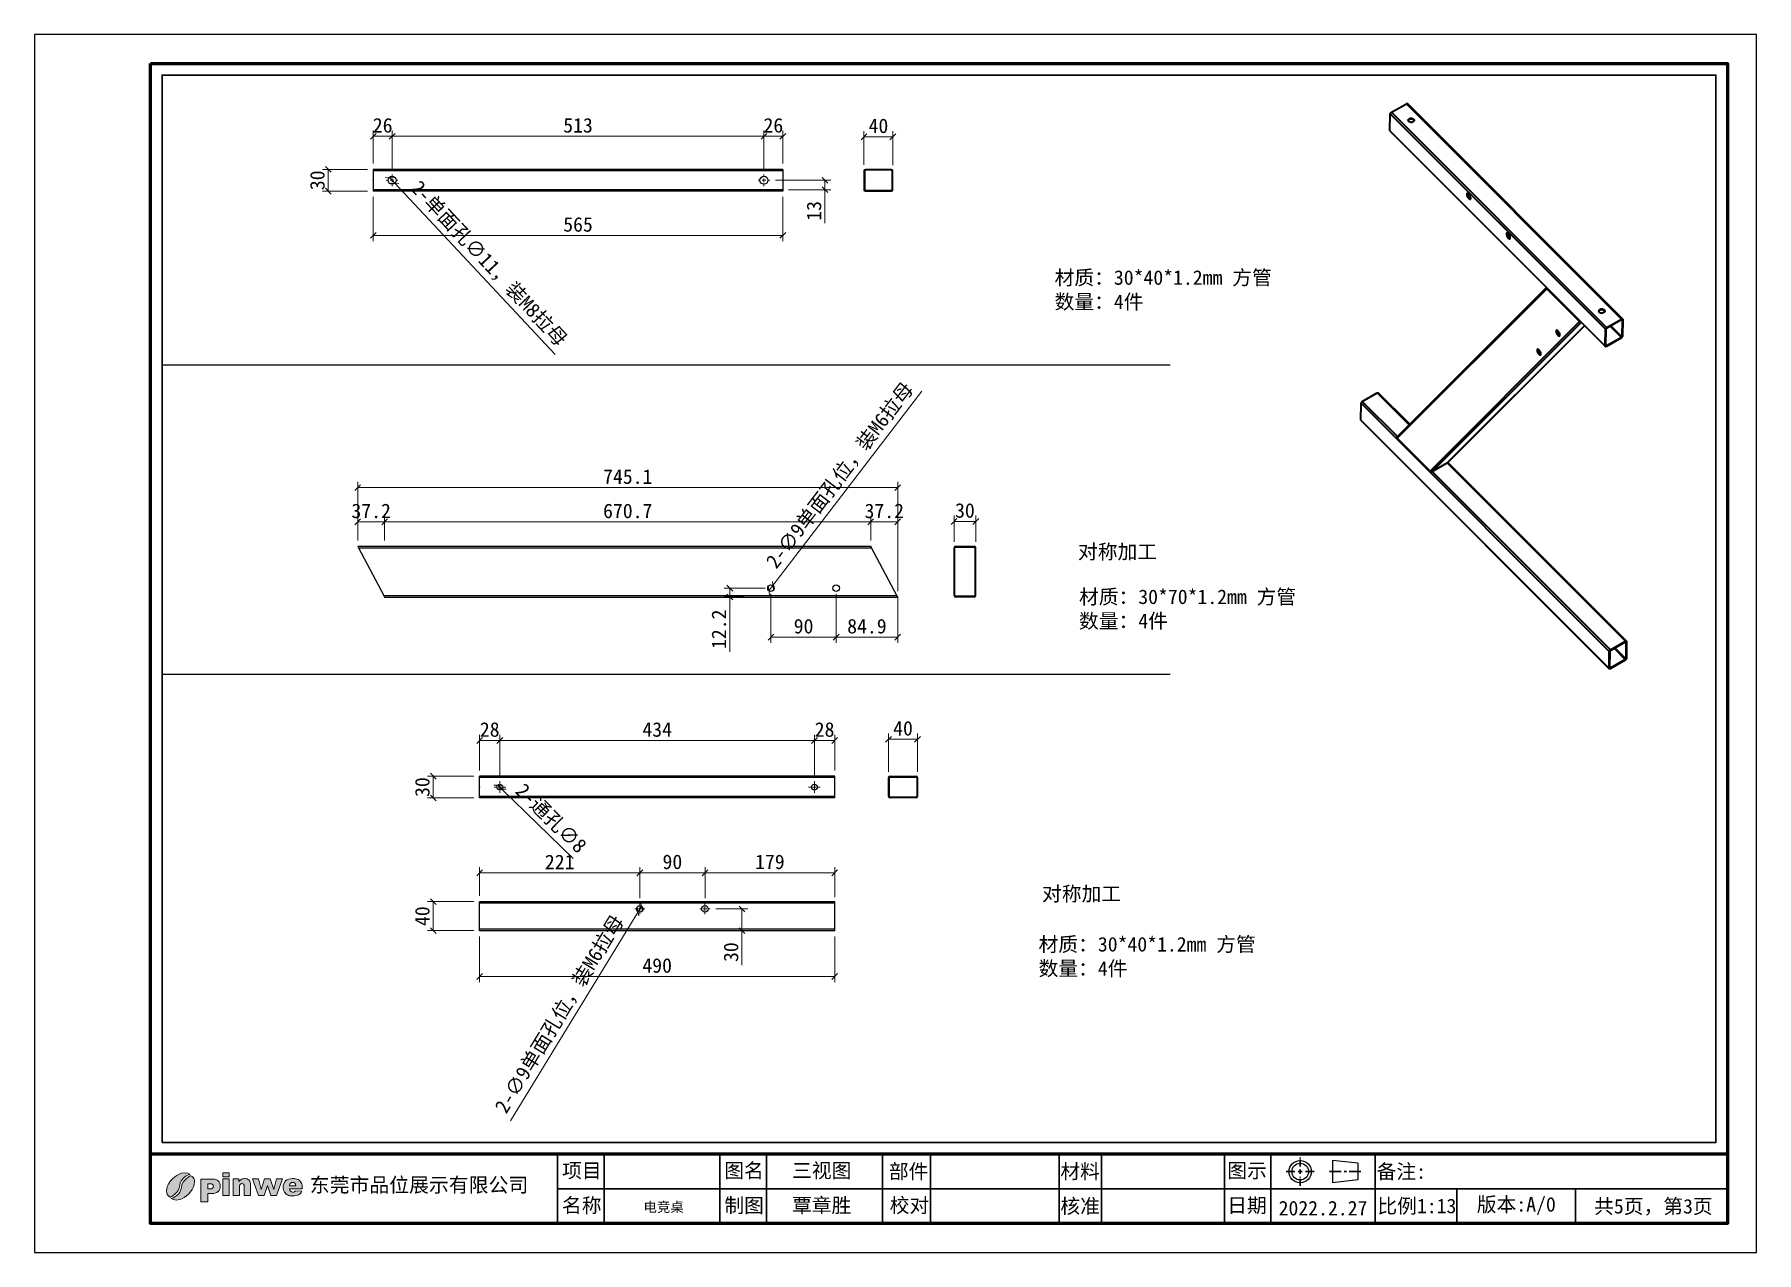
# Model space of a CAD drawing. Header units: inches. Extents: x 21728 to 86065, y -20660 to 1996.
# Drawn here: x 78937 to 81313, y -19610 to -17930 of the extents above; entities that cross this region are included whole.
import ezdxf

# ---------------------------------------------------------------- set-up
doc = ezdxf.new("R2010")
doc.units = ezdxf.units.IN
doc.header["$MEASUREMENT"] = 0
doc.linetypes.add('CENTER2', pattern=[28.575, 19.05, -3.175, 3.175, -3.175])
doc.layers.add('_U+56FE_U+5C42 1', color=7, linetype='Continuous')
doc.layers.add('图框', color=5, linetype='Continuous', lineweight=60)
doc.layers.add('轮廓线', color=7, linetype='Continuous', lineweight=30)
doc.styles.add('ee', font='simfang.ttf')
doc.styles.get("Standard").update_dxf_attribs({"font": 'arial.ttf'})
doc.styles.add('宋体', font='')
doc.styles.add('样式 1', font='')
doc.styles.get('宋体').set_extended_font_data('SimSun')
doc.styles.get('样式 1').set_extended_font_data('SimSun')
doc.dimstyles.new('1-8', dxfattribs={"dimscale": 8, "dimtxt": 2.5, "dimasz": 1, "dimexe": 1, "dimexo": 1, "dimtad": 1, "dimdec": 1, "dimdsep": 46, "dimtxsty": '宋体', "dimblk": 'OBLIQUE', "dimcen": 2.5, "dimclrd": 3, "dimclre": 3, "dimclrt": 256, "dimadec": 0, "dimazin": 0, "dimtfac": 1, "dimtdec": 1, "dimtmove": 1, "dimatfit": 3, "dimfxl": 0, "dimlwd": 9, "dimlwe": 9, "dimarcsym": 0})

msp = doc.modelspace()

# ---------------------------------------------------------------- texts
at = {"color": 7, "lineweight": 15, "char_height": 20, "width": 418.1733, "attachment_point": 4, "style": 'ee'}
for s, insert in [('\\P材质：30*40*1.2mm 方管\\P数量：4件', (80344.71, -18266.75)), ('\\P对称加工', (80377.05, -18628.14)), ('\\P材质：30*70*1.2mm 方管\\P数量：4件', (80378.38, -18707.03)), ('\\P对称加工', (80327.39, -19099.93)), ('\\P材质：30*40*1.2mm 方管\\P数量：4件', (80322.61, -19186.29))]:
    msp.add_mtext(s, dxfattribs=dict(at, insert=insert))
at = {"insert": (79317.13, -19507.02, 2.58), "char_height": 20.0908, "width": 1329.106, "attachment_point": 1}
msp.add_mtext('{\\fSimSun|b0|i0|c134|p2;东莞市品位展示有限公司}', dxfattribs=at)
at = {"layer": '轮廓线', "attachment_point": 5, "style": '样式 1'}
for s, insert, char_height, width in [('{\\fSimSun|b1|i0|c134|p2;项目}', (79692.47, -19498.34), 20, 149.7729), ('{\\fSimSun|b1|i0|c134|p2;图名}', (79916.22, -19498.34), 20, 149.7729), ('{\\fSimSun|b1|i0|c134|p2;三视图}', (80023.41, -19498.34), 20, 149.7729), ('{\\fSimSun|b1|i0|c134|p2;部件}', (80143.37, -19499.54), 20, 149.7729), ('{\\fSimSun|b1|i0|c134|p2;材料}', (80379.96, -19499.47), 20, 149.7729), ('{\\fSimSun|b1|i0|c134|p2;图示}', (80610.29, -19498.34), 20, 149.7729), ('{\\fSimSun|b1|i0|c134|p2;备注:}', (80823.12, -19499.61), 20, 149.7729), ('{\\fSimSun|b1|i0|c134|p2;名称}', (79692.42, -19546.34), 20, 149.7729), ('{\\fSimSun|b1|i0|c134|p2;电竞桌}', (79805.32, -19548.31), 13.6, 176.9097), ('{\\fSimSun|b1|i0|c134|p2;制图}', (79916.42, -19546.34), 20, 149.7729), ('{\\fSimSun|b1|i0|c134|p2;覃章胜}', (80023.41, -19546.34), 20, 149.7729), ('{\\fSimSun|b1|i0|c134|p2;校对}', (80144.52, -19546.34), 20, 149.7729), ('{\\fSimSun|b1|i0|c134|p2;核准}', (80379.96, -19547.47), 20, 149.7729), ('{\\fSimSun|b1|i0|c134|p2;日期}', (80610.29, -19546.34), 20, 149.7729), ('{\\fSimSun|b1|i0|c134|p2;2022.2.27}', (80715.07, -19549.24), 20, 144), ('{\\fSimSun|b1|i0|c134|p2;比例1:13}', (80844.57, -19547.24), 20, 135.4819), ('{\\fSimSun|b1|i0|c134|p2;版本:A/0}', (80981.74, -19546.34), 20, 163.7382), ('{\\fSimSun|b1|i0|c134|p2;共5页，第3页}', (81170.89, -19548), 20, 230.0387)]:
    msp.add_mtext(s, dxfattribs=dict(at, insert=insert, char_height=char_height, width=width))

# ---------------------------------------------------------------- blocks, each defined once
blk = doc.blocks.new('SW_CENTERMARKSYMBOL_0')
at = {"color": 0, "linetype": 'Continuous', "lineweight": 18}
for p, q in [((-5, 0), (-8, 0)), ((0, 0), (-2.5, 0)), ((0, 5), (0, 8)), ((0, 0), (0, 2.5)), ((0, 0), (0, -2.5)), ((0, 0), (2.5, 0)), ((5, 0), (8, 0)), ((0, -5), (0, -8))]:
    blk.add_line(p, q, dxfattribs=at)
blk = doc.blocks.new('SW_CENTERMARKSYMBOL_1')
at = {"color": 0, "linetype": 'Continuous', "lineweight": 18}
for p, q in [((-5, 0), (-8, 0)), ((0, 0), (-2.5, 0)), ((0, 5), (0, 8)), ((0, 0), (0, 2.5)), ((0, 0), (0, -2.5)), ((0, 0), (2.5, 0)), ((5, 0), (8, 0)), ((0, -5), (0, -8))]:
    blk.add_line(p, q, dxfattribs=at)
blk = doc.blocks.new('SW_CENTERMARKSYMBOL_2')
at = {"color": 0, "linetype": 'Continuous', "lineweight": 18}
for p, q in [((-5, 0), (-7, 0)), ((0, 0), (-2.5, 0)), ((0, 5), (0, 7)), ((0, 0), (0, 2.5)), ((0, 0), (0, -2.5)), ((0, 0), (2.5, 0)), ((5, 0), (7, 0)), ((0, -5), (0, -7))]:
    blk.add_line(p, q, dxfattribs=at)
blk = doc.blocks.new('SW_CENTERMARKSYMBOL_3')
at = {"color": 0, "linetype": 'Continuous', "lineweight": 18}
for p, q in [((-5, 0), (-7, 0)), ((0, 0), (-2.5, 0)), ((0, 5), (0, 7)), ((0, 0), (0, 2.5)), ((0, 0), (0, -2.5)), ((0, 0), (2.5, 0)), ((5, 0), (7, 0)), ((0, -5), (0, -7))]:
    blk.add_line(p, q, dxfattribs=at)
blk = doc.blocks.new('_Oblique')
at = {"color": 0, "linetype": 'ByBlock', "lineweight": -2}
blk.add_line((-0.5, -0.5), (0.5, 0.5), dxfattribs=at)
blk = doc.blocks.new('*D360')
at = {"color": 3, "lineweight": 9, "transparency": 16777216}
for p, q in [((79404.7, -18154.5), (79404.7, -18215.5)), ((79969.7, -18154.5), (79969.7, -18215.5)), ((79404.7, -18207.5), (79969.7, -18207.5))]:
    blk.add_line(p, q, dxfattribs=at)
at = {"layer": 'Defpoints', "color": 0, "transparency": 16777216}
for p in [(79404.7, -18146.5), (79969.7, -18146.5), (79969.7, -18207.5)]:
    blk.add_point(p, dxfattribs=at)
at = {"color": 3, "lineweight": 9, "transparency": 16777216, "xscale": 8, "yscale": 8, "zscale": 8, "rotation": 180}
blk.add_blockref('_Oblique', (79404.7, -18207.5), dxfattribs=at)
at = {"color": 3, "lineweight": 9, "transparency": 16777216, "xscale": 8, "yscale": 8, "zscale": 8}
blk.add_blockref('_Oblique', (79969.7, -18207.5), dxfattribs=at)
at = {"transparency": 16777216, "insert": (79687.2, -18192.5), "char_height": 20, "attachment_point": 5, "style": '宋体'}
blk.add_mtext('565', dxfattribs=at)
blk = doc.blocks.new('*D361')
at = {"color": 3, "lineweight": 9, "transparency": 16777216}
for p, q in [((79396.7, -18116.5), (79334.7, -18116.5)), ((79342.7, -18146.5), (79342.7, -18116.5)), ((79396.7, -18146.5), (79334.7, -18146.5))]:
    blk.add_line(p, q, dxfattribs=at)
at = {"layer": 'Defpoints', "color": 0, "transparency": 16777216}
for p in [(79342.7, -18116.5), (79404.7, -18116.5), (79404.7, -18146.5)]:
    blk.add_point(p, dxfattribs=at)
at = {"color": 3, "lineweight": 9, "transparency": 16777216, "xscale": 8, "yscale": 8, "zscale": 8}
for p, rotation in [((79342.7, -18116.5), 90), ((79342.7, -18146.5), 270)]:
    blk.add_blockref('_Oblique', p, dxfattribs=dict(at, rotation=rotation))
at = {"transparency": 16777216, "insert": (79327.7, -18131.5), "char_height": 20, "attachment_point": 5, "rotation": 90, "style": '宋体'}
blk.add_mtext('30', dxfattribs=at)
blk = doc.blocks.new('*D362')
at = {"color": 3, "lineweight": 9, "transparency": 16777216}
for p, q in [((79404.7, -18108.5), (79404.7, -18062.8)), ((79404.7, -18070.8), (79430.7, -18070.8)), ((79430.7, -18115.5), (79430.7, -18062.8))]:
    blk.add_line(p, q, dxfattribs=at)
at = {"layer": 'Defpoints', "color": 0, "transparency": 16777216}
for p in [(79430.7, -18070.8), (79404.7, -18116.5), (79430.7, -18123.5)]:
    blk.add_point(p, dxfattribs=at)
at = {"color": 3, "lineweight": 9, "transparency": 16777216, "xscale": 8, "yscale": 8, "zscale": 8, "rotation": 180}
blk.add_blockref('_Oblique', (79404.7, -18070.8), dxfattribs=at)
at = {"color": 3, "lineweight": 9, "transparency": 16777216, "xscale": 8, "yscale": 8, "zscale": 8}
blk.add_blockref('_Oblique', (79430.7, -18070.8), dxfattribs=at)
at = {"transparency": 16777216, "insert": (79417.7, -18055.8), "char_height": 20, "attachment_point": 5, "style": '宋体'}
blk.add_mtext('26', dxfattribs=at)
blk = doc.blocks.new('*D357')
at = {"color": 3, "lineweight": 9, "transparency": 16777216}
for p, q in [((79430.7, -18115.5), (79430.7, -18062.8)), ((79430.7, -18070.8), (79943.7, -18070.8)), ((79943.7, -18115.5), (79943.7, -18062.8))]:
    blk.add_line(p, q, dxfattribs=at)
at = {"layer": 'Defpoints', "color": 0, "transparency": 16777216}
for p in [(79943.7, -18070.8), (79430.7, -18123.5), (79943.7, -18123.5)]:
    blk.add_point(p, dxfattribs=at)
at = {"color": 3, "lineweight": 9, "transparency": 16777216, "xscale": 8, "yscale": 8, "zscale": 8, "rotation": 180}
blk.add_blockref('_Oblique', (79430.7, -18070.8), dxfattribs=at)
at = {"color": 3, "lineweight": 9, "transparency": 16777216, "xscale": 8, "yscale": 8, "zscale": 8}
blk.add_blockref('_Oblique', (79943.7, -18070.8), dxfattribs=at)
at = {"transparency": 16777216, "insert": (79687.2, -18055.8), "char_height": 20, "attachment_point": 5, "style": '宋体'}
blk.add_mtext('513', dxfattribs=at)
blk = doc.blocks.new('*D358')
at = {"color": 3, "lineweight": 9, "transparency": 16777216}
for p, q in [((79943.7, -18115.5), (79943.7, -18062.8)), ((79943.7, -18070.8), (79969.7, -18070.8)), ((79969.7, -18108.5), (79969.7, -18062.8))]:
    blk.add_line(p, q, dxfattribs=at)
at = {"layer": 'Defpoints', "color": 0, "transparency": 16777216}
for p in [(79969.7, -18070.8), (79943.7, -18123.5), (79969.7, -18116.5)]:
    blk.add_point(p, dxfattribs=at)
at = {"color": 3, "lineweight": 9, "transparency": 16777216, "xscale": 8, "yscale": 8, "zscale": 8, "rotation": 180}
blk.add_blockref('_Oblique', (79943.7, -18070.8), dxfattribs=at)
at = {"color": 3, "lineweight": 9, "transparency": 16777216, "xscale": 8, "yscale": 8, "zscale": 8}
blk.add_blockref('_Oblique', (79969.7, -18070.8), dxfattribs=at)
at = {"transparency": 16777216, "insert": (79956.7, -18055.8), "char_height": 20, "attachment_point": 5, "style": '宋体'}
blk.add_mtext('26', dxfattribs=at)
blk = doc.blocks.new('*D359')
at = {"color": 3, "lineweight": 9, "transparency": 16777216}
for p, q in [((79959.7, -18131.5), (80035.9, -18131.5)), ((79977.7, -18144.5), (80035.9, -18144.5)), ((80027.9, -18144.5), (80027.9, -18131.5)), ((80027.9, -18190.4), (80027.9, -18144.5))]:
    blk.add_line(p, q, dxfattribs=at)
at = {"layer": 'Defpoints', "color": 0, "transparency": 16777216}
for p in [(79951.7, -18131.5), (79969.7, -18144.5), (80027.9, -18131.5)]:
    blk.add_point(p, dxfattribs=at)
at = {"color": 3, "lineweight": 9, "transparency": 16777216, "xscale": 8, "yscale": 8, "zscale": 8}
for p, rotation in [((80027.9, -18131.5), 90), ((80027.9, -18144.5), 270)]:
    blk.add_blockref('_Oblique', p, dxfattribs=dict(at, rotation=rotation))
at = {"transparency": 16777216, "insert": (80012.9, -18173.7), "char_height": 20, "attachment_point": 5, "rotation": 90, "style": '宋体'}
blk.add_mtext('13', dxfattribs=at)
blk = doc.blocks.new('*D355')
at = {"color": 3, "lineweight": 9, "transparency": 16777216}
for p, q in [((80081.7, -18110.1), (80081.7, -18063.5)), ((80081.7, -18071.5), (80121.6, -18071.5)), ((80121.6, -18110.5), (80121.6, -18063.5))]:
    blk.add_line(p, q, dxfattribs=at)
at = {"layer": 'Defpoints', "color": 0, "transparency": 16777216}
for p in [(80121.6, -18071.5), (80081.7, -18118.1), (80121.6, -18118.5)]:
    blk.add_point(p, dxfattribs=at)
at = {"color": 3, "lineweight": 9, "transparency": 16777216, "xscale": 8, "yscale": 8, "zscale": 8, "rotation": 180}
blk.add_blockref('_Oblique', (80081.7, -18071.5), dxfattribs=at)
at = {"color": 3, "lineweight": 9, "transparency": 16777216, "xscale": 8, "yscale": 8, "zscale": 8}
blk.add_blockref('_Oblique', (80121.6, -18071.5), dxfattribs=at)
at = {"transparency": 16777216, "insert": (80101.7, -18056.5), "char_height": 20, "attachment_point": 5, "style": '宋体'}
blk.add_mtext('40', dxfattribs=at)
blk = doc.blocks.new('*D356')
at = {"color": 3, "lineweight": 9, "transparency": 16777216}
for p in [(79426.9, -18127.5), (79655.5, -18371.7)]:
    blk.add_line(p, (79434.4, -18135.5), dxfattribs=at)
at = {"layer": 'Defpoints', "color": 0, "transparency": 16777216}
for p in [(79426.9, -18127.5), (79434.4, -18135.5)]:
    blk.add_point(p, dxfattribs=at)
at = {"color": 3, "lineweight": 9, "transparency": 16777216, "xscale": 8, "yscale": 8, "zscale": 8}
for p, rotation in [((79426.9, -18127.5), 313.1067144328346), ((79434.4, -18135.5), 133.1067144328346)]:
    blk.add_blockref('_Oblique', p, dxfattribs=dict(at, rotation=rotation))
at = {"transparency": 16777216, "insert": (79563.7, -18247), "char_height": 20, "attachment_point": 5, "rotation": 313.1067, "style": '宋体'}
blk.add_mtext('2-单面孔∅11，装M8拉母', dxfattribs=at)
blk = doc.blocks.new('*D351')
at = {"color": 3, "lineweight": 9, "transparency": 16777216}
for p, q in [((79551.4, -19174.4), (79551.4, -19237.6)), ((80041.4, -19174.4), (80041.4, -19237.6)), ((79551.4, -19229.6), (80041.4, -19229.6))]:
    blk.add_line(p, q, dxfattribs=at)
at = {"layer": 'Defpoints', "color": 0, "transparency": 16777216}
for p in [(79551.4, -19166.4), (80041.4, -19166.4), (80041.4, -19229.6)]:
    blk.add_point(p, dxfattribs=at)
at = {"color": 3, "lineweight": 9, "transparency": 16777216, "xscale": 8, "yscale": 8, "zscale": 8, "rotation": 180}
blk.add_blockref('_Oblique', (79551.4, -19229.6), dxfattribs=at)
at = {"color": 3, "lineweight": 9, "transparency": 16777216, "xscale": 8, "yscale": 8, "zscale": 8}
blk.add_blockref('_Oblique', (80041.4, -19229.6), dxfattribs=at)
at = {"transparency": 16777216, "insert": (79796.4, -19214.6), "char_height": 20, "attachment_point": 5, "style": '宋体'}
blk.add_mtext('490', dxfattribs=at)
blk = doc.blocks.new('*D352')
at = {"color": 3, "lineweight": 9, "transparency": 16777216}
for p, q in [((79543.4, -19126.4), (79479.5, -19126.4)), ((79487.5, -19166.4), (79487.5, -19126.4)), ((79543.4, -19166.4), (79479.5, -19166.4))]:
    blk.add_line(p, q, dxfattribs=at)
at = {"layer": 'Defpoints', "color": 0, "transparency": 16777216}
for p in [(79487.5, -19126.4), (79551.4, -19126.4), (79551.4, -19166.4)]:
    blk.add_point(p, dxfattribs=at)
at = {"color": 3, "lineweight": 9, "transparency": 16777216, "xscale": 8, "yscale": 8, "zscale": 8}
for p, rotation in [((79487.5, -19126.4), 90), ((79487.5, -19166.4), 270)]:
    blk.add_blockref('_Oblique', p, dxfattribs=dict(at, rotation=rotation))
at = {"transparency": 16777216, "insert": (79472.5, -19146.4), "char_height": 20, "attachment_point": 5, "rotation": 90, "style": '宋体'}
blk.add_mtext('40', dxfattribs=at)
blk = doc.blocks.new('*D353')
at = {"color": 3, "lineweight": 9, "transparency": 16777216}
for p, q in [((79543.4, -18953.4), (79479.5, -18953.4)), ((79487.5, -18983.4), (79487.5, -18953.4)), ((79543.4, -18983.4), (79479.5, -18983.4))]:
    blk.add_line(p, q, dxfattribs=at)
at = {"layer": 'Defpoints', "color": 0, "transparency": 16777216}
for p in [(79487.5, -18953.4), (79551.4, -18953.4), (79551.4, -18983.4)]:
    blk.add_point(p, dxfattribs=at)
at = {"color": 3, "lineweight": 9, "transparency": 16777216, "xscale": 8, "yscale": 8, "zscale": 8}
for p, rotation in [((79487.5, -18953.4), 90), ((79487.5, -18983.4), 270)]:
    blk.add_blockref('_Oblique', p, dxfattribs=dict(at, rotation=rotation))
at = {"transparency": 16777216, "insert": (79472.5, -18968.4), "char_height": 20, "attachment_point": 5, "rotation": 90, "style": '宋体'}
blk.add_mtext('30', dxfattribs=at)
blk = doc.blocks.new('*D326')
at = {"color": 3, "lineweight": 9, "transparency": 16777216}
for p, q in [((79551.4, -18945.4), (79551.4, -18896.1)), ((79551.4, -18904.1), (79579.4, -18904.1)), ((79579.4, -18952.4), (79579.4, -18896.1))]:
    blk.add_line(p, q, dxfattribs=at)
at = {"layer": 'Defpoints', "color": 0, "transparency": 16777216}
for p in [(79579.4, -18904.1), (79551.4, -18953.4), (79579.4, -18960.4)]:
    blk.add_point(p, dxfattribs=at)
at = {"color": 3, "lineweight": 9, "transparency": 16777216, "xscale": 8, "yscale": 8, "zscale": 8, "rotation": 180}
blk.add_blockref('_Oblique', (79551.4, -18904.1), dxfattribs=at)
at = {"color": 3, "lineweight": 9, "transparency": 16777216, "xscale": 8, "yscale": 8, "zscale": 8}
blk.add_blockref('_Oblique', (79579.4, -18904.1), dxfattribs=at)
at = {"transparency": 16777216, "insert": (79565.4, -18889.1), "char_height": 20, "attachment_point": 5, "style": '宋体'}
blk.add_mtext('28', dxfattribs=at)
blk = doc.blocks.new('*D327')
at = {"color": 3, "lineweight": 9, "transparency": 16777216}
for p, q in [((79579.4, -18952.4), (79579.4, -18896.1)), ((79579.4, -18904.1), (80013.4, -18904.1)), ((80013.4, -18952.4), (80013.4, -18896.1))]:
    blk.add_line(p, q, dxfattribs=at)
at = {"layer": 'Defpoints', "color": 0, "transparency": 16777216}
for p in [(80013.4, -18904.1), (79579.4, -18960.4), (80013.4, -18960.4)]:
    blk.add_point(p, dxfattribs=at)
at = {"color": 3, "lineweight": 9, "transparency": 16777216, "xscale": 8, "yscale": 8, "zscale": 8, "rotation": 180}
blk.add_blockref('_Oblique', (79579.4, -18904.1), dxfattribs=at)
at = {"color": 3, "lineweight": 9, "transparency": 16777216, "xscale": 8, "yscale": 8, "zscale": 8}
blk.add_blockref('_Oblique', (80013.4, -18904.1), dxfattribs=at)
at = {"transparency": 16777216, "insert": (79796.4, -18889.1), "char_height": 20, "attachment_point": 5, "style": '宋体'}
blk.add_mtext('434', dxfattribs=at)
blk = doc.blocks.new('*D328')
at = {"color": 3, "lineweight": 9, "transparency": 16777216}
for p, q in [((80013.4, -18952.4), (80013.4, -18896.1)), ((80013.4, -18904.1), (80041.4, -18904.1)), ((80041.4, -18945.4), (80041.4, -18896.1))]:
    blk.add_line(p, q, dxfattribs=at)
at = {"layer": 'Defpoints', "color": 0, "transparency": 16777216}
for p in [(80041.4, -18904.1), (80013.4, -18960.4), (80041.4, -18953.4)]:
    blk.add_point(p, dxfattribs=at)
at = {"color": 3, "lineweight": 9, "transparency": 16777216, "xscale": 8, "yscale": 8, "zscale": 8, "rotation": 180}
blk.add_blockref('_Oblique', (80013.4, -18904.1), dxfattribs=at)
at = {"color": 3, "lineweight": 9, "transparency": 16777216, "xscale": 8, "yscale": 8, "zscale": 8}
blk.add_blockref('_Oblique', (80041.4, -18904.1), dxfattribs=at)
at = {"transparency": 16777216, "insert": (80027.4, -18889.1), "char_height": 20, "attachment_point": 5, "style": '宋体'}
blk.add_mtext('28', dxfattribs=at)
blk = doc.blocks.new('*D329')
at = {"color": 3, "lineweight": 9, "transparency": 16777216}
for p in [(79576.5, -18965.6), (79680.5, -19067.1)]:
    blk.add_line(p, (79582.2, -18971.2), dxfattribs=at)
at = {"layer": 'Defpoints', "color": 0, "transparency": 16777216}
for p in [(79576.5, -18965.6), (79582.2, -18971.2)]:
    blk.add_point(p, dxfattribs=at)
at = {"color": 3, "lineweight": 9, "transparency": 16777216, "xscale": 8, "yscale": 8, "zscale": 8}
for p, rotation in [((79576.5, -18965.6), 315.6788580411176), ((79582.2, -18971.2), 135.6788580411176)]:
    blk.add_blockref('_Oblique', p, dxfattribs=dict(at, rotation=rotation))
at = {"transparency": 16777216, "insert": (79649.5, -19011.9), "char_height": 20, "attachment_point": 5, "rotation": 315.6789, "style": '宋体'}
blk.add_mtext('2-通孔∅8', dxfattribs=at)
blk = doc.blocks.new('*D370')
at = {"color": 3, "lineweight": 9, "transparency": 16777216}
for p, q in [((79551.4, -19118.4), (79551.4, -19078.6)), ((79772.4, -19121.4), (79772.4, -19078.6)), ((79551.4, -19086.6), (79772.4, -19086.6))]:
    blk.add_line(p, q, dxfattribs=at)
at = {"layer": 'Defpoints', "color": 0, "transparency": 16777216}
for p in [(79772.4, -19086.6), (79551.4, -19126.4), (79772.4, -19129.4)]:
    blk.add_point(p, dxfattribs=at)
at = {"color": 3, "lineweight": 9, "transparency": 16777216, "xscale": 8, "yscale": 8, "zscale": 8, "rotation": 180}
blk.add_blockref('_Oblique', (79551.4, -19086.6), dxfattribs=at)
at = {"color": 3, "lineweight": 9, "transparency": 16777216, "xscale": 8, "yscale": 8, "zscale": 8}
blk.add_blockref('_Oblique', (79772.4, -19086.6), dxfattribs=at)
at = {"transparency": 16777216, "insert": (79661.9, -19071.6), "char_height": 20, "attachment_point": 5, "style": '宋体'}
blk.add_mtext('221', dxfattribs=at)
blk = doc.blocks.new('*D371')
at = {"color": 3, "lineweight": 9, "transparency": 16777216}
for p, q in [((79772.4, -19121.4), (79772.4, -19078.6)), ((79862.4, -19121.4), (79862.4, -19078.6)), ((79772.4, -19086.6), (79862.4, -19086.6))]:
    blk.add_line(p, q, dxfattribs=at)
at = {"layer": 'Defpoints', "color": 0, "transparency": 16777216}
for p in [(79862.4, -19086.6), (79772.4, -19129.4), (79862.4, -19129.4)]:
    blk.add_point(p, dxfattribs=at)
at = {"color": 3, "lineweight": 9, "transparency": 16777216, "xscale": 8, "yscale": 8, "zscale": 8, "rotation": 180}
blk.add_blockref('_Oblique', (79772.4, -19086.6), dxfattribs=at)
at = {"color": 3, "lineweight": 9, "transparency": 16777216, "xscale": 8, "yscale": 8, "zscale": 8}
blk.add_blockref('_Oblique', (79862.4, -19086.6), dxfattribs=at)
at = {"transparency": 16777216, "insert": (79817.4, -19071.6), "char_height": 20, "attachment_point": 5, "style": '宋体'}
blk.add_mtext('90', dxfattribs=at)
blk = doc.blocks.new('*D372')
at = {"color": 3, "lineweight": 9, "transparency": 16777216}
for p, q in [((79862.4, -19121.4), (79862.4, -19078.6)), ((80041.4, -19120.4), (80041.4, -19078.6)), ((79862.4, -19086.6), (80041.4, -19086.6))]:
    blk.add_line(p, q, dxfattribs=at)
at = {"layer": 'Defpoints', "color": 0, "transparency": 16777216}
for p in [(80041.4, -19086.6), (79862.4, -19129.4), (80041.4, -19128.4)]:
    blk.add_point(p, dxfattribs=at)
at = {"color": 3, "lineweight": 9, "transparency": 16777216, "xscale": 8, "yscale": 8, "zscale": 8, "rotation": 180}
blk.add_blockref('_Oblique', (79862.4, -19086.6), dxfattribs=at)
at = {"color": 3, "lineweight": 9, "transparency": 16777216, "xscale": 8, "yscale": 8, "zscale": 8}
blk.add_blockref('_Oblique', (80041.4, -19086.6), dxfattribs=at)
at = {"transparency": 16777216, "insert": (79951.9, -19071.6), "char_height": 20, "attachment_point": 5, "style": '宋体'}
blk.add_mtext('179', dxfattribs=at)
blk = doc.blocks.new('*D373')
at = {"color": 3, "lineweight": 9, "transparency": 16777216}
for p, q in [((79877.4, -19136.4), (79921.4, -19136.4)), ((79913.4, -19136.4), (79913.4, -19166.4)), ((79887.4, -19166.4), (79921.4, -19166.4)), ((79913.4, -19213.8), (79913.4, -19166.4))]:
    blk.add_line(p, q, dxfattribs=at)
at = {"layer": 'Defpoints', "color": 0, "transparency": 16777216}
for p in [(79869.4, -19136.4), (79879.4, -19166.4), (79913.4, -19166.4)]:
    blk.add_point(p, dxfattribs=at)
at = {"color": 3, "lineweight": 9, "transparency": 16777216, "xscale": 8, "yscale": 8, "zscale": 8}
for p, rotation in [((79913.4, -19136.4), 90), ((79913.4, -19166.4), 270)]:
    blk.add_blockref('_Oblique', p, dxfattribs=dict(at, rotation=rotation))
at = {"transparency": 16777216, "insert": (79898.4, -19196), "char_height": 20, "attachment_point": 5, "rotation": 90, "style": '宋体'}
blk.add_mtext('30', dxfattribs=at)
blk = doc.blocks.new('*D366')
at = {"color": 3, "lineweight": 9, "transparency": 16777216}
for p in [(79594.2, -19428.7), (79774.7, -19132.6)]:
    blk.add_line(p, (79770, -19140.3), dxfattribs=at)
at = {"layer": 'Defpoints', "color": 0, "transparency": 16777216}
for p in [(79770, -19140.3), (79774.7, -19132.6)]:
    blk.add_point(p, dxfattribs=at)
at = {"color": 3, "lineweight": 9, "transparency": 16777216, "xscale": 8, "yscale": 8, "zscale": 8}
for p, rotation in [((79770, -19140.3), 58.62900183728456), ((79774.7, -19132.6), 238.6290018372846)]:
    blk.add_blockref('_Oblique', p, dxfattribs=dict(at, rotation=rotation))
at = {"transparency": 16777216, "insert": (79662.4, -19281.9), "char_height": 20, "attachment_point": 5, "rotation": 58.629, "style": '宋体'}
blk.add_mtext('2-∅9单面孔位，装M6拉母', dxfattribs=at)
blk = doc.blocks.new('*D354')
at = {"color": 3, "lineweight": 9, "transparency": 16777216}
for p, q in [((80115.6, -18947.4), (80115.6, -18894.5)), ((80115.6, -18902.5), (80155.6, -18902.5)), ((80155.6, -18947.4), (80155.6, -18894.5))]:
    blk.add_line(p, q, dxfattribs=at)
at = {"layer": 'Defpoints', "color": 0, "transparency": 16777216}
for p in [(80155.6, -18902.5), (80115.6, -18955.4), (80155.6, -18955.4)]:
    blk.add_point(p, dxfattribs=at)
at = {"color": 3, "lineweight": 9, "transparency": 16777216, "xscale": 8, "yscale": 8, "zscale": 8, "rotation": 180}
blk.add_blockref('_Oblique', (80115.6, -18902.5), dxfattribs=at)
at = {"color": 3, "lineweight": 9, "transparency": 16777216, "xscale": 8, "yscale": 8, "zscale": 8}
blk.add_blockref('_Oblique', (80155.6, -18902.5), dxfattribs=at)
at = {"transparency": 16777216, "insert": (80135.6, -18887.5), "char_height": 20, "attachment_point": 5, "style": '宋体'}
blk.add_mtext('40', dxfattribs=at)
blk = doc.blocks.new('*D369')
at = {"color": 3, "lineweight": 9, "transparency": 16777216}
for p, q in [((79383.2, -18628.2), (79383.2, -18547.3)), ((79383.2, -18555.3), (80128.3, -18555.3)), ((80128.3, -18698.2), (80128.3, -18547.3))]:
    blk.add_line(p, q, dxfattribs=at)
at = {"layer": 'Defpoints', "color": 0, "transparency": 16777216}
for p in [(80128.3, -18555.3), (79383.2, -18636.2), (80128.3, -18706.2)]:
    blk.add_point(p, dxfattribs=at)
at = {"color": 3, "lineweight": 9, "transparency": 16777216, "xscale": 8, "yscale": 8, "zscale": 8, "rotation": 180}
blk.add_blockref('_Oblique', (79383.2, -18555.3), dxfattribs=at)
at = {"color": 3, "lineweight": 9, "transparency": 16777216, "xscale": 8, "yscale": 8, "zscale": 8}
blk.add_blockref('_Oblique', (80128.3, -18555.3), dxfattribs=at)
at = {"transparency": 16777216, "insert": (79755.8, -18540.3), "char_height": 20, "attachment_point": 5, "style": '宋体'}
blk.add_mtext('745.1', dxfattribs=at)
blk = doc.blocks.new('*D308')
at = {"color": 3, "lineweight": 9, "transparency": 16777216}
for p, q in [((79383.2, -18628.2), (79383.2, -18594.6)), ((79383.2, -18602.6), (79420.4, -18602.6)), ((79420.4, -18628.2), (79420.4, -18594.6))]:
    blk.add_line(p, q, dxfattribs=at)
at = {"layer": 'Defpoints', "color": 0, "transparency": 16777216}
for p in [(79420.4, -18602.6), (79383.2, -18636.2), (79420.4, -18636.2)]:
    blk.add_point(p, dxfattribs=at)
at = {"color": 3, "lineweight": 9, "transparency": 16777216, "xscale": 8, "yscale": 8, "zscale": 8, "rotation": 180}
blk.add_blockref('_Oblique', (79383.2, -18602.6), dxfattribs=at)
at = {"color": 3, "lineweight": 9, "transparency": 16777216, "xscale": 8, "yscale": 8, "zscale": 8}
blk.add_blockref('_Oblique', (79420.4, -18602.6), dxfattribs=at)
at = {"transparency": 16777216, "insert": (79401.8, -18587.6), "char_height": 20, "attachment_point": 5, "style": '宋体'}
blk.add_mtext('37.2', dxfattribs=at)
blk = doc.blocks.new('*D309')
at = {"color": 3, "lineweight": 9, "transparency": 16777216}
for p, q in [((79420.4, -18628.2), (79420.4, -18594.6)), ((79420.4, -18602.6), (80091.1, -18602.6)), ((80091.1, -18628.2), (80091.1, -18594.6))]:
    blk.add_line(p, q, dxfattribs=at)
at = {"layer": 'Defpoints', "color": 0, "transparency": 16777216}
for p in [(80091.1, -18602.6), (79420.4, -18636.2), (80091.1, -18636.2)]:
    blk.add_point(p, dxfattribs=at)
at = {"color": 3, "lineweight": 9, "transparency": 16777216, "xscale": 8, "yscale": 8, "zscale": 8, "rotation": 180}
blk.add_blockref('_Oblique', (79420.4, -18602.6), dxfattribs=at)
at = {"color": 3, "lineweight": 9, "transparency": 16777216, "xscale": 8, "yscale": 8, "zscale": 8}
blk.add_blockref('_Oblique', (80091.1, -18602.6), dxfattribs=at)
at = {"transparency": 16777216, "insert": (79755.8, -18587.6), "char_height": 20, "attachment_point": 5, "style": '宋体'}
blk.add_mtext('670.7', dxfattribs=at)
blk = doc.blocks.new('*D310')
at = {"color": 3, "lineweight": 9, "transparency": 16777216}
for p, q in [((80091.1, -18628.2), (80091.1, -18594.6)), ((80091.1, -18602.6), (80128.3, -18602.6)), ((80128.3, -18628.2), (80128.3, -18594.6))]:
    blk.add_line(p, q, dxfattribs=at)
at = {"layer": 'Defpoints', "color": 0, "transparency": 16777216}
for p in [(80128.3, -18602.6), (80091.1, -18636.2), (80128.3, -18636.2)]:
    blk.add_point(p, dxfattribs=at)
at = {"color": 3, "lineweight": 9, "transparency": 16777216, "xscale": 8, "yscale": 8, "zscale": 8, "rotation": 180}
blk.add_blockref('_Oblique', (80091.1, -18602.6), dxfattribs=at)
at = {"color": 3, "lineweight": 9, "transparency": 16777216, "xscale": 8, "yscale": 8, "zscale": 8}
blk.add_blockref('_Oblique', (80128.3, -18602.6), dxfattribs=at)
at = {"transparency": 16777216, "insert": (80109.7, -18587.6), "char_height": 20, "attachment_point": 5, "style": '宋体'}
blk.add_mtext('37.2', dxfattribs=at)
blk = doc.blocks.new('*D334')
at = {"color": 3, "lineweight": 9, "transparency": 16777216}
for p, q in [((80043.4, -18702), (80043.4, -18769.6)), ((80128.3, -18706.2), (80128.3, -18769.6)), ((80128.3, -18761.6), (80043.4, -18761.6))]:
    blk.add_line(p, q, dxfattribs=at)
at = {"layer": 'Defpoints', "color": 0, "transparency": 16777216}
for p in [(80043.4, -18694), (80128.3, -18698.2), (80043.4, -18761.6)]:
    blk.add_point(p, dxfattribs=at)
at = {"color": 3, "lineweight": 9, "transparency": 16777216, "xscale": 8, "yscale": 8, "zscale": 8, "rotation": 180}
blk.add_blockref('_Oblique', (80043.4, -18761.6), dxfattribs=at)
at = {"color": 3, "lineweight": 9, "transparency": 16777216, "xscale": 8, "yscale": 8, "zscale": 8}
blk.add_blockref('_Oblique', (80128.3, -18761.6), dxfattribs=at)
at = {"transparency": 16777216, "insert": (80085.8, -18746.6), "char_height": 20, "attachment_point": 5, "style": '宋体'}
blk.add_mtext('84.9', dxfattribs=at)
blk = doc.blocks.new('*D335')
at = {"color": 3, "lineweight": 9, "transparency": 16777216}
for p, q in [((79953.4, -18702), (79953.4, -18769.6)), ((80043.4, -18702), (80043.4, -18769.6)), ((80043.4, -18761.6), (79953.4, -18761.6))]:
    blk.add_line(p, q, dxfattribs=at)
at = {"layer": 'Defpoints', "color": 0, "transparency": 16777216}
for p in [(79953.4, -18694), (80043.4, -18694), (79953.4, -18761.6)]:
    blk.add_point(p, dxfattribs=at)
at = {"color": 3, "lineweight": 9, "transparency": 16777216, "xscale": 8, "yscale": 8, "zscale": 8, "rotation": 180}
blk.add_blockref('_Oblique', (79953.4, -18761.6), dxfattribs=at)
at = {"color": 3, "lineweight": 9, "transparency": 16777216, "xscale": 8, "yscale": 8, "zscale": 8}
blk.add_blockref('_Oblique', (80043.4, -18761.6), dxfattribs=at)
at = {"transparency": 16777216, "insert": (79998.4, -18746.6), "char_height": 20, "attachment_point": 5, "style": '宋体'}
blk.add_mtext('90', dxfattribs=at)
blk = doc.blocks.new('*D363')
at = {"color": 3, "lineweight": 9, "transparency": 16777216}
for p, q in [((79945.4, -18694), (79888.7, -18694)), ((79896.7, -18694), (79896.7, -18706.2)), ((79915.4, -18706.2), (79888.7, -18706.2)), ((79896.7, -18781.8), (79896.7, -18706.2))]:
    blk.add_line(p, q, dxfattribs=at)
at = {"layer": 'Defpoints', "color": 0, "transparency": 16777216}
for p in [(79953.4, -18694), (79896.7, -18706.2), (79923.4, -18706.2)]:
    blk.add_point(p, dxfattribs=at)
at = {"color": 3, "lineweight": 9, "transparency": 16777216, "xscale": 8, "yscale": 8, "zscale": 8}
for p, rotation in [((79896.7, -18694), 90), ((79896.7, -18706.2), 270)]:
    blk.add_blockref('_Oblique', p, dxfattribs=dict(at, rotation=rotation))
at = {"transparency": 16777216, "insert": (79881.7, -18750.7), "char_height": 20, "attachment_point": 5, "rotation": 90, "style": '宋体'}
blk.add_mtext('12.2', dxfattribs=at)
blk = doc.blocks.new('*D364')
at = {"color": 3, "lineweight": 9, "transparency": 16777216}
for p, q in [((80206, -18630.2), (80206, -18594)), ((80236, -18602), (80206, -18602)), ((80236, -18630), (80236, -18594))]:
    blk.add_line(p, q, dxfattribs=at)
at = {"layer": 'Defpoints', "color": 0, "transparency": 16777216}
for p in [(80206, -18602), (80206, -18638.2), (80236, -18638)]:
    blk.add_point(p, dxfattribs=at)
at = {"color": 3, "lineweight": 9, "transparency": 16777216, "xscale": 8, "yscale": 8, "zscale": 8, "rotation": 180}
blk.add_blockref('_Oblique', (80206, -18602), dxfattribs=at)
at = {"color": 3, "lineweight": 9, "transparency": 16777216, "xscale": 8, "yscale": 8, "zscale": 8}
blk.add_blockref('_Oblique', (80236, -18602), dxfattribs=at)
at = {"transparency": 16777216, "insert": (80221, -18587), "char_height": 20, "attachment_point": 5, "style": '宋体'}
blk.add_mtext('30', dxfattribs=at)
blk = doc.blocks.new('*D365')
at = {"color": 3, "lineweight": 9, "transparency": 16777216}
for p in [(80161.4, -18422.1), (79950.6, -18697.6)]:
    blk.add_line(p, (79956.1, -18690.5), dxfattribs=at)
at = {"layer": 'Defpoints', "color": 0, "transparency": 16777216}
for p in [(79950.6, -18697.6), (79956.1, -18690.5)]:
    blk.add_point(p, dxfattribs=at)
at = {"color": 3, "lineweight": 9, "transparency": 16777216, "xscale": 8, "yscale": 8, "zscale": 8}
for p, rotation in [((79950.6, -18697.6), 52.58422448198856), ((79956.1, -18690.5), 232.5842244819886)]:
    blk.add_blockref('_Oblique', p, dxfattribs=dict(at, rotation=rotation))
at = {"transparency": 16777216, "insert": (80049.2, -18538.9), "char_height": 20, "attachment_point": 5, "rotation": 52.5842, "style": '宋体'}
blk.add_mtext('2-∅9单面孔位，装M6拉母', dxfattribs=at)

# ---------------------------------------------------------------- dimensions: what is measured, and where the dimension line sits
at = {"color": 1}
for base, p1, p2, picture, middle in [((79430.68, -18070.78), (79404.68, -18116.5), (79430.68, -18123.5), '*D362', (79417.68, -18070.78)), ((79969.68, -18070.78), (79943.68, -18123.5), (79969.68, -18116.5), '*D358', (79956.68, -18070.78)), ((79420.41, -18602.62), (79383.21, -18636.24), (79420.41, -18636.24), '*D308', (79401.81, -18602.62)), ((80128.31, -18602.62), (80091.11, -18636.24), (80128.31, -18636.24), '*D310', (80109.71, -18602.62)), ((80205.99, -18602.05), (80235.97, -18637.95), (80205.99, -18638.24), '*D364', (80220.98, -18602.05)), ((79579.38, -18904.11), (79551.38, -18953.37), (79579.38, -18960.37), '*D326', (79565.38, -18904.11)), ((80041.38, -18904.11), (80013.38, -18960.37), (80041.38, -18953.37), '*D328', (80027.38, -18904.11))]:
    dim = msp.add_linear_dim(base=base, p1=p1, p2=p2, dimstyle='1-8', dxfattribs=at)
    dim.commit()
    dim.dimension.update_dxf_attribs({"geometry": picture, "text_midpoint": middle, "dimtype": 160})
for base, p1, p2, picture, middle in [((79943.68, -18070.78), (79430.68, -18123.5), (79943.68, -18123.5), '*D357', (79687.18, -18055.78)), ((80121.6313, -18071.4862), (80081.676, -18118.0797), (80121.6313, -18118.5002), '*D355', (80101.6537, -18056.4862)), ((79969.68, -18207.49), (79404.68, -18146.5), (79969.68, -18146.5), '*D360', (79687.18, -18192.49)), ((80128.31, -18555.31), (79383.21, -18636.24), (80128.31, -18706.24), '*D369', (79755.76, -18540.31)), ((80091.11, -18602.62), (79420.41, -18636.24), (80091.11, -18636.24), '*D309', (79755.76, -18587.62)), ((79953.37, -18761.55), (80043.37, -18694.04), (79953.37, -18694.04), '*D335', (79998.37, -18746.55)), ((80043.37, -18761.55), (80128.31, -18698.24), (80043.37, -18694.04), '*D334', (80085.84, -18746.55)), ((80013.38, -18904.11), (79579.38, -18960.37), (80013.38, -18960.37), '*D327', (79796.38, -18889.11)), ((80155.65, -18902.47), (80115.65, -18955.37), (80155.65, -18955.37), '*D354', (80135.65, -18887.47)), ((79772.38, -19086.62), (79551.38, -19126.44), (79772.38, -19129.44), '*D370', (79661.88, -19071.62)), ((79862.38, -19086.62), (79772.38, -19129.44), (79862.38, -19129.44), '*D371', (79817.38, -19071.62)), ((80041.38, -19086.62), (79862.38, -19129.44), (80041.38, -19128.44), '*D372', (79951.88, -19071.62)), ((80041.38, -19229.58), (79551.38, -19166.44), (80041.38, -19166.44), '*D351', (79796.38, -19214.58))]:
    dim = msp.add_linear_dim(base=base, p1=p1, p2=p2, dimstyle='1-8', dxfattribs=at)
    dim.commit()
    dim.dimension.update_dxf_attribs({"geometry": picture, "text_midpoint": middle})
for base, p1, p2, picture, middle in [((79342.7, -18116.5), (79404.68, -18146.5), (79404.68, -18116.5), '*D361', (79342.7, -18131.5)), ((80027.86, -18131.5), (79969.68, -18144.5), (79951.68, -18131.5), '*D359', (80027.86, -18173.65)), ((79896.67, -18706.24), (79953.37, -18694.04), (79923.37, -18706.24), '*D363', (79897.58, -18750.68)), ((79487.52, -18953.37), (79551.38, -18983.37), (79551.38, -18953.37), '*D353', (79487.52, -18968.37)), ((79913.39, -19166.44), (79869.38, -19136.44), (79879.43, -19166.44), '*D373', (79913.39, -19196.03))]:
    dim = msp.add_linear_dim(base=base, p1=p1, p2=p2, angle=90, dimstyle='1-8', dxfattribs=at)
    dim.commit()
    dim.dimension.update_dxf_attribs({"geometry": picture, "text_midpoint": middle, "dimtype": 160})
for p1, p2, text, picture, middle in [((79426.92, -18127.48), (79434.44, -18135.52), '2-单面孔<>，装M8拉母', '*D356', (79563.73, -18247.04)), ((79950.63, -18697.62), (79956.1, -18690.47), '2-<>单面孔位，装M6拉母', '*D365', (80049.16, -18538.9)), ((79576.51, -18965.58), (79582.24, -18971.17), '2-通孔<>', '*D329', (79649.54, -19011.95)), ((79774.72, -19132.6), (79770.03, -19140.28), '2-<>单面孔位，装M6拉母', '*D366', (79662.41, -19281.88))]:
    dim = msp.add_diameter_dim_2p(p1=p1, p2=p2, text=text, dimstyle='1-8', dxfattribs=at)
    dim.commit()
    dim.dimension.update_dxf_attribs({"geometry": picture, "text_midpoint": middle})
dim = msp.add_linear_dim(base=(79487.52, -19126.44), p1=(79551.38, -19166.44), p2=(79551.38, -19126.44), angle=90, dimstyle='1-8', dxfattribs=at)
dim.commit()
dim.dimension.update_dxf_attribs({"geometry": '*D352', "text_midpoint": (79472.52, -19146.44)})

# ---------------------------------------------------------------- hatches: boundary and pattern name
h = msp.add_hatch(color=256)
h.dxf.hatch_style = 1
edge = h.paths.add_edge_path()
edge.add_spline(control_points=[(79306.78, -19522.47), (79306.78, -19522.47), (79289.21, -19522.47), (79289.21, -19522.47), (79289.37, -19523.87), (79289.74, -19524.92), (79290.35, -19525.61), (79291.2, -19526.6), (79292.3, -19527.09), (79293.67, -19527.09), (79294.54, -19527.09), (79295.36, -19526.88), (79296.13, -19526.45), (79296.6, -19526.18), (79297.12, -19525.71), (79297.66, -19525.02), (79297.66, -19525.02), (79306.29, -19525.82), (79306.29, -19525.82), (79304.97, -19528.11), (79303.38, -19529.76), (79301.52, -19530.75), (79299.65, -19531.75), (79296.97, -19532.25), (79293.49, -19532.25), (79290.45, -19532.25), (79288.08, -19531.82), (79286.34, -19530.96), (79284.6, -19530.11), (79283.17, -19528.75), (79282.02, -19526.89), (79280.88, -19525.03), (79280.31, -19522.84), (79280.31, -19520.33), (79280.31, -19516.76), (79281.46, -19513.86), (79283.75, -19511.65), (79286.03, -19509.44), (79289.19, -19508.33), (79293.22, -19508.33), (79296.49, -19508.33), (79299.07, -19508.83), (79300.96, -19509.82), (79302.86, -19510.81), (79304.3, -19512.24), (79305.3, -19514.13), (79306.29, -19516.01), (79306.78, -19518.46), (79306.78, -19521.48), (79306.78, -19521.48), (79306.78, -19522.47), (79306.78, -19522.47)], knot_values=[0, 0, 0, 0, 1, 1, 1, 2, 2, 2, 3, 3, 3, 4, 4, 4, 5, 5, 5, 6, 6, 6, 7, 7, 7, 8, 8, 8, 9, 9, 9, 10, 10, 10, 11, 11, 11, 12, 12, 12, 13, 13, 13, 14, 14, 14, 15, 15, 15, 16, 16, 16, 17, 17, 17, 17], degree=3, periodic=0)
edge = h.paths.add_edge_path(flags=16)
edge.add_spline(control_points=[(79297.88, -19518.28), (79297.71, -19516.58), (79297.25, -19515.36), (79296.51, -19514.63), (79295.77, -19513.9), (79294.8, -19513.53), (79293.59, -19513.53), (79292.19, -19513.53), (79291.08, -19514.09), (79290.24, -19515.19), (79289.71, -19515.88), (79289.38, -19516.91), (79289.23, -19518.28), (79289.23, -19518.28), (79297.88, -19518.28), (79297.88, -19518.28)], knot_values=[0, 0, 0, 0, 1, 1, 1, 2, 2, 2, 3, 3, 3, 4, 4, 4, 5, 5, 5, 5], degree=3, periodic=0)
h.paths.add_polyline_path([(79237.93, -19508.86), (79246.4, -19508.86), (79250.07, -19523.21), (79254.74, -19508.86), (79262.58, -19508.86), (79267.41, -19523.23), (79271.1, -19508.86), (79279.51, -19508.86), (79271.1, -19531.72), (79263.32, -19531.72), (79258.7, -19517.96), (79254.23, -19531.72), (79246.41, -19531.72)])
edge = h.paths.add_edge_path()
edge.add_spline(control_points=[(79211.27, -19508.86), (79211.27, -19508.86), (79219.43, -19508.86), (79219.43, -19508.86), (79219.43, -19508.86), (79219.43, -19512.58), (79219.43, -19512.58), (79220.65, -19511.05), (79221.87, -19509.97), (79223.12, -19509.32), (79224.37, -19508.66), (79225.88, -19508.33), (79227.67, -19508.33), (79230.09, -19508.33), (79231.98, -19509.05), (79233.35, -19510.5), (79234.72, -19511.94), (79235.4, -19514.17), (79235.4, -19517.18), (79235.4, -19517.18), (79235.4, -19531.72), (79235.4, -19531.72), (79235.4, -19531.72), (79226.59, -19531.72), (79226.59, -19531.72), (79226.59, -19531.72), (79226.59, -19519.14), (79226.59, -19519.14), (79226.59, -19517.7), (79226.33, -19516.69), (79225.8, -19516.1), (79225.27, -19515.5), (79224.53, -19515.2), (79223.58, -19515.2), (79222.53, -19515.2), (79221.67, -19515.61), (79221.01, -19516.41), (79220.36, -19517.21), (79220.03, -19518.65), (79220.03, -19520.74), (79220.03, -19520.74), (79220.03, -19531.72), (79220.03, -19531.72), (79220.03, -19531.72), (79211.27, -19531.72), (79211.27, -19531.72), (79211.27, -19531.72), (79211.27, -19508.86), (79211.27, -19508.86)], knot_values=[0, 0, 0, 0, 1, 1, 1, 2, 2, 2, 3, 3, 3, 4, 4, 4, 5, 5, 5, 6, 6, 6, 7, 7, 7, 8, 8, 8, 9, 9, 9, 10, 10, 10, 11, 11, 11, 12, 12, 12, 13, 13, 13, 14, 14, 14, 15, 15, 15, 16, 16, 16, 16], degree=3, periodic=0)
h.paths.add_polyline_path([(79197.06, -19500.18), (79205.83, -19500.18), (79205.83, -19506.13), (79197.06, -19506.13)])
h.paths.add_polyline_path([(79197.06, -19508.86), (79205.83, -19508.86), (79205.83, -19531.72), (79197.06, -19531.72)])
edge = h.paths.add_edge_path()
edge.add_spline(control_points=[(79166.79, -19509.02), (79166.79, -19509.02), (79182.99, -19509.02), (79182.99, -19509.02), (79186.52, -19509.02), (79189.17, -19509.85), (79190.93, -19511.53), (79192.68, -19513.22), (79193.56, -19515.61), (79193.56, -19518.71), (79193.56, -19521.9), (79192.6, -19524.39), (79190.69, -19526.18), (79188.77, -19527.98), (79185.84, -19528.88), (79181.91, -19528.88), (79181.91, -19528.88), (79176.56, -19528.88), (79176.56, -19528.88), (79176.56, -19528.88), (79176.56, -19540.55), (79176.56, -19540.55), (79176.56, -19540.55), (79166.79, -19540.55), (79166.79, -19540.55), (79166.79, -19540.55), (79166.79, -19509.02), (79166.79, -19509.02)], knot_values=[0, 0, 0, 0, 1, 1, 1, 2, 2, 2, 3, 3, 3, 4, 4, 4, 5, 5, 5, 6, 6, 6, 7, 7, 7, 8, 8, 8, 9, 9, 9, 9], degree=3, periodic=0)
edge = h.paths.add_edge_path(flags=16)
edge.add_spline(control_points=[(79176.56, -19522.49), (79176.56, -19522.49), (79178.96, -19522.49), (79178.96, -19522.49), (79180.86, -19522.49), (79182.19, -19522.16), (79182.95, -19521.51), (79183.71, -19520.86), (79184.1, -19520.02), (79184.1, -19519), (79184.1, -19518.01), (79183.77, -19517.17), (79183.1, -19516.48), (79182.44, -19515.79), (79181.19, -19515.45), (79179.35, -19515.45), (79179.35, -19515.45), (79176.56, -19515.45), (79176.56, -19515.45), (79176.56, -19515.45), (79176.56, -19522.49), (79176.56, -19522.49)], knot_values=[0, 0, 0, 0, 1, 1, 1, 2, 2, 2, 3, 3, 3, 4, 4, 4, 5, 5, 5, 6, 6, 6, 7, 7, 7, 7], degree=3, periodic=0)
edge = h.paths.add_edge_path()
edge.add_spline(control_points=[(79126, -19535.81), (79126, -19535.81), (79130.35, -19539.55), (79137.82, -19537.31), (79145.29, -19535.07), (79155.63, -19526.06), (79157.74, -19516.28), (79159.84, -19506.5), (79152.83, -19504.36), (79152.83, -19504.36), (79152.83, -19504.36), (79140.6, -19510.07), (79139.99, -19520.32), (79139.38, -19530.58), (79127.9, -19535.68), (79126, -19535.81)], knot_values=[0, 0, 0, 0, 1, 1, 1, 2, 2, 2, 3, 3, 3, 4, 4, 4, 5, 5, 5, 5], degree=3, periodic=0)
edge = h.paths.add_edge_path()
edge.add_spline(control_points=[(79151.61, -19502.49), (79151.61, -19502.49), (79147.26, -19498.76), (79139.79, -19501), (79132.32, -19503.24), (79121.98, -19512.24), (79119.87, -19522.03), (79117.77, -19531.81), (79124.78, -19533.95), (79124.78, -19533.95), (79124.78, -19533.95), (79137.01, -19528.24), (79137.62, -19517.98), (79138.23, -19507.73), (79149.71, -19502.63), (79151.61, -19502.49)], knot_values=[0, 0, 0, 0, 1, 1, 1, 2, 2, 2, 3, 3, 3, 4, 4, 4, 5, 5, 5, 5], degree=3, periodic=0)

# ---------------------------------------------------------------- linework, layer by layer
at = {"color": 7, "linetype": 'Continuous', "lineweight": 35}
for p, q in [((80809.35, -18037.68), (80830.03, -18025.84)), ((80830.03, -18025.84), (81127.03, -18322.83)), ((81128.43, -18322.72), (80831.43, -18025.73)), ((80807.46, -18063.37), (80807.75, -18039.9)), ((80807.75, -18039.9), (81104.74, -18336.89)), ((80809.35, -18037.68), (81106.35, -18334.68)), ((80807.46, -18063.37), (81104.46, -18360.37)), ((80807.64, -18063.88), (81104.63, -18360.87)), ((81023.25, -18279.48), (80817.41, -18485.31)), ((80817.53, -18487.34), (81023.82, -18281.05)), ((81069.13, -18326.36), (81023.82, -18281.05)), ((80862.83, -18532.64), (81069.13, -18326.36)), ((80886.81, -18521), (81075.8, -18332.03)), ((81104.46, -18360.37), (81104.74, -18336.89)), ((81105.41, -18359.82), (81105.7, -18336.34)), ((81106.34, -18335.46), (81127.02, -18323.62)), ((81106.35, -18334.68), (81127.03, -18322.83)), ((81127.65, -18323.77), (81127.36, -18347.25)), ((81128.6, -18323.23), (81128.32, -18346.7)), ((81126.71, -18348.92), (81106.03, -18360.76)), ((81126.72, -18348.14), (81106.04, -18359.98)), ((80769.26, -18436.56), (80789.94, -18424.72)), ((80834.72, -18468), (80791.34, -18424.61)), ((80767.37, -18462.25), (80767.65, -18438.78)), ((80767.65, -18438.78), (81110.1, -18781.23)), ((80767.37, -18462.25), (81109.82, -18804.71)), ((80767.54, -18462.76), (81110, -18805.21)), ((80817.53, -18487.34), (80862.83, -18532.64)), ((80865.79, -18533.1), (80886.47, -18521.26)), ((81133.79, -18767.07), (80887.27, -18520.55)), ((81111.7, -18779.8), (81132.38, -18767.96)), ((81111.71, -18779.02), (81132.39, -18767.18)), ((81133.01, -18768.12), (81132.72, -18791.59)), ((81133.96, -18767.57), (81133.68, -18791.04)), ((81109.82, -18804.71), (81110.1, -18781.23)), ((81110.77, -18804.16), (81111.06, -18780.68)), ((81132.07, -18793.26), (81111.39, -18805.1)), ((81132.08, -18792.48), (81111.4, -18804.32))]:
    msp.add_line(p, q, dxfattribs=at)
at = {"color": 7, "linetype": 'Continuous', "lineweight": 25}
for p, q in [((79969.68, -18116.5), (79404.68, -18116.5)), ((79404.68, -18116.5), (79404.68, -18118.5)), ((79969.68, -18118.5), (79404.68, -18118.5)), ((79404.68, -18118.5), (79404.68, -18144.5)), ((79969.68, -18116.5), (79969.68, -18118.5)), ((79969.68, -18118.5), (79969.68, -18144.5)), ((80081.63, -18118.5), (80081.63, -18144.5)), ((80082.83, -18118.5), (80082.83, -18144.5)), ((80119.63, -18116.5), (80083.63, -18116.5)), ((80119.63, -18117.7), (80083.63, -18117.7)), ((80120.43, -18144.5), (80120.43, -18118.5)), ((80121.63, -18144.5), (80121.63, -18118.5)), ((79969.68, -18144.5), (79404.68, -18144.5)), ((79404.68, -18144.5), (79404.68, -18146.5)), ((79969.68, -18146.5), (79404.68, -18146.5)), ((79969.68, -18144.5), (79969.68, -18146.5)), ((80083.63, -18145.3), (80119.63, -18145.3)), ((80083.63, -18146.5), (80119.63, -18146.5)), ((79383.21, -18636.24), (79384.27, -18638.24)), ((79383.21, -18636.24), (80091.11, -18636.24)), ((79384.27, -18638.24), (79419.35, -18704.24)), ((79384.27, -18638.24), (80092.17, -18638.24)), ((80092.17, -18638.24), (80091.11, -18636.24)), ((80127.25, -18704.24), (80092.17, -18638.24)), ((80205.99, -18704.24), (80205.99, -18638.24)), ((80207.19, -18704.24), (80207.19, -18638.24)), ((80207.99, -18636.24), (80233.99, -18636.24)), ((80207.99, -18637.44), (80233.99, -18637.44)), ((80234.79, -18638.24), (80234.79, -18704.24)), ((80235.99, -18704.24), (80235.99, -18638.24)), ((79419.35, -18704.24), (80127.25, -18704.24)), ((79419.35, -18704.24), (79420.41, -18706.24)), ((79420.41, -18706.24), (80128.31, -18706.24)), ((80128.31, -18706.24), (80127.25, -18704.24)), ((80233.99, -18705.04), (80207.99, -18705.04)), ((80233.99, -18706.24), (80207.99, -18706.24)), ((80041.38, -18953.37), (79551.38, -18953.37)), ((79551.38, -18955.37), (79551.38, -18953.37)), ((80041.38, -18955.37), (79551.38, -18955.37)), ((79551.38, -18981.37), (79551.38, -18955.37)), ((80041.38, -18955.37), (80041.38, -18953.37)), ((80041.38, -18981.37), (80041.38, -18955.37)), ((80115.65, -18981.37), (80115.65, -18955.37)), ((80116.85, -18981.37), (80116.85, -18955.37)), ((80117.65, -18953.37), (80153.65, -18953.37)), ((80117.65, -18954.57), (80153.65, -18954.57)), ((80154.45, -18955.37), (80154.45, -18981.37)), ((80155.65, -18955.37), (80155.65, -18981.37)), ((80041.38, -18981.37), (79551.38, -18981.37)), ((79551.38, -18983.37), (79551.38, -18981.37)), ((80041.38, -18983.37), (79551.38, -18983.37)), ((80041.38, -18983.37), (80041.38, -18981.37)), ((80153.65, -18982.17), (80117.65, -18982.17)), ((80153.65, -18983.37), (80117.65, -18983.37)), ((80041.38, -19126.44), (79551.38, -19126.44)), ((79551.38, -19128.44), (79551.38, -19126.44)), ((80041.38, -19128.44), (80041.38, -19126.44)), ((80041.38, -19128.44), (79551.38, -19128.44)), ((79551.38, -19164.44), (79551.38, -19128.44)), ((80041.38, -19164.44), (80041.38, -19128.44)), ((80041.38, -19164.44), (79551.38, -19164.44)), ((79551.38, -19166.44), (79551.38, -19164.44)), ((80041.38, -19166.44), (79551.38, -19166.44)), ((80041.38, -19166.44), (80041.38, -19164.44))]:
    msp.add_line(p, q, dxfattribs=at)
at = {"color": 7, "linetype": 'Continuous'}
for p, q in [((79404.68, -18131.5), (79404.68, -18131.19)), ((79404.68, -18131.5), (79404.83, -18131.5)), ((79551.38, -18968.37), (79551.38, -18968.07)), ((79551.38, -18968.37), (79551.53, -18968.37))]:
    msp.add_line(p, q, dxfattribs=at)
at = {"color": 8, "linetype": 'Continuous', "lineweight": 35}
for p, q in [((80865.79, -18533.1), (81071.33, -18327.57)), ((80886.47, -18521.26), (81075.75, -18331.99)), ((81111.24, -18332.65), (81126.72, -18348.14)), ((81112.21, -18332.1), (81127.36, -18347.25)), ((81127.38, -18323.5), (81127.65, -18323.77)), ((81105.42, -18359.35), (81106.04, -18359.98)), ((80769.26, -18436.56), (80817.71, -18485.01)), ((80789.94, -18424.72), (80833.97, -18468.75)), ((80886.47, -18521.26), (81132.39, -18767.18)), ((80865.79, -18533.1), (81111.71, -18779.02)), ((81132.74, -18767.84), (81133.01, -18768.12)), ((81116.6, -18776.99), (81132.08, -18792.48)), ((81117.57, -18776.44), (81132.72, -18791.59)), ((81110.78, -18803.69), (81111.4, -18804.32))]:
    msp.add_line(p, q, dxfattribs=at)
at = {"color": 1}
for p, q in [((79113.23, -18386.01), (80504.15, -18386.01)), ((79113.23, -18812.58), (80504.15, -18812.58))]:
    msp.add_line(p, q, dxfattribs=at)
at = {"color": 14, "lineweight": 25}
for p, q in [((80728.02, -19483.4), (80728.02, -19514.12)), ((80763.22, -19487.24), (80728.02, -19483.4)), ((80763.22, -19487.24), (80763.22, -19510.28)), ((80763.22, -19510.28), (80728.02, -19514.12))]:
    msp.add_line(p, q, dxfattribs=at)
at = {"color": 7, "linetype": 'Continuous', "lineweight": 35, "flags": 128}
for points in [[(80830.03, -18025.84), (80830.34, -18025.69), (80830.64, -18025.59), (80830.91, -18025.56), (80831.15, -18025.58), (80831.35, -18025.66), (80831.43, -18025.73)], [(80834.24, -18046.31), (80835.29, -18045.88), (80836.45, -18045.7), (80837.64, -18045.8), (80838.74, -18046.15), (80839.66, -18046.74), (80840.31, -18047.5), (80840.63, -18048.37), (80840.61, -18049.27), (80840.23, -18050.13), (80839.54, -18050.86), (80838.59, -18051.4), (80837.47, -18051.71), (80836.28, -18051.75), (80835.12, -18051.52), (80834.1, -18051.05), (80833.31, -18050.37), (80832.82, -18049.54), (80832.67, -18048.65), (80832.87, -18047.76), (80833.41, -18046.95), (80834.24, -18046.31)], [(80834.23, -18047.09), (80835.28, -18046.66), (80836.44, -18046.49), (80837.63, -18046.58), (80838.73, -18046.93), (80839.65, -18047.52), (80840.3, -18048.28), (80840.62, -18049.15), (80840.63, -18049.17)], [(80916.21, -18150.67), (80915.44, -18150.02), (80914.73, -18149.66), (80914.14, -18149.62), (80913.71, -18149.91), (80913.48, -18150.49), (80913.47, -18151.33), (80913.68, -18152.35), (80914.09, -18153.47), (80914.67, -18154.6), (80915.38, -18155.65), (80916.14, -18156.54), (80916.91, -18157.19), (80917.62, -18157.55), (80918.22, -18157.59), (80918.64, -18157.31), (80918.87, -18156.72), (80918.88, -18155.89), (80918.67, -18154.87), (80918.26, -18153.75), (80917.68, -18152.61), (80916.98, -18151.56), (80916.21, -18150.67)], [(80917.1, -18156), (80916.33, -18155.11), (80915.63, -18154.05), (80915.05, -18152.92), (80914.64, -18151.8), (80914.43, -18150.78), (80914.44, -18149.94), (80914.54, -18149.58)], [(80970.76, -18205.22), (80969.99, -18204.57), (80969.28, -18204.21), (80968.69, -18204.17), (80968.26, -18204.46), (80968.03, -18205.04), (80968.02, -18205.88), (80968.23, -18206.9), (80968.64, -18208.02), (80969.22, -18209.15), (80969.93, -18210.2), (80970.69, -18211.09), (80971.46, -18211.74), (80972.17, -18212.1), (80972.77, -18212.14), (80973.19, -18211.86), (80973.42, -18211.27), (80973.43, -18210.44), (80973.22, -18209.42), (80972.81, -18208.3), (80972.23, -18207.16), (80971.53, -18206.11), (80970.76, -18205.22)], [(80971.65, -18210.55), (80970.88, -18209.66), (80970.18, -18208.6), (80969.6, -18207.47), (80969.19, -18206.35), (80968.98, -18205.33), (80968.99, -18204.49), (80969.07, -18204.18)], [(81097.29, -18309.36), (81098.34, -18308.93), (81099.51, -18308.75), (81100.69, -18308.85), (81101.79, -18309.2), (81102.71, -18309.79), (81103.36, -18310.55), (81103.68, -18311.42), (81103.66, -18312.32), (81103.28, -18313.18), (81102.59, -18313.91), (81101.64, -18314.45), (81100.52, -18314.76), (81099.33, -18314.8), (81098.17, -18314.57), (81097.15, -18314.1), (81096.36, -18313.42), (81095.87, -18312.59), (81095.72, -18311.7), (81095.92, -18310.81), (81096.46, -18310), (81097.29, -18309.36)], [(81097.28, -18310.14), (81098.33, -18309.71), (81099.5, -18309.54), (81100.68, -18309.63), (81101.78, -18309.99), (81102.7, -18310.57), (81103.35, -18311.33), (81103.67, -18312.2), (81103.68, -18312.22)], [(81040.57, -18340.91), (81039.85, -18339.89), (81039.07, -18339.07), (81038.31, -18338.5), (81037.63, -18338.23), (81037.08, -18338.28), (81036.71, -18338.66), (81036.54, -18339.32), (81036.59, -18340.21), (81036.86, -18341.27), (81037.33, -18342.41), (81037.95, -18343.53), (81038.68, -18344.54), (81039.45, -18345.37), (81040.21, -18345.94), (81040.89, -18346.2), (81041.44, -18346.15), (81041.81, -18345.78), (81041.98, -18345.12), (81041.93, -18344.22), (81041.66, -18343.16), (81041.19, -18342.03), (81040.57, -18340.91)], [(81127.02, -18323.62), (81127.14, -18323.56), (81127.26, -18323.52), (81127.37, -18323.5), (81127.47, -18323.51), (81127.54, -18323.55), (81127.6, -18323.6), (81127.64, -18323.68), (81127.65, -18323.77)], [(81127.03, -18322.83), (81127.34, -18322.68), (81127.63, -18322.59), (81127.91, -18322.55), (81128.15, -18322.57), (81128.34, -18322.66), (81128.49, -18322.8), (81128.57, -18322.99), (81128.6, -18323.23)], [(81014.34, -18367.13), (81013.62, -18366.12), (81012.84, -18365.29), (81012.08, -18364.72), (81011.4, -18364.45), (81010.85, -18364.51), (81010.48, -18364.88), (81010.31, -18365.54), (81010.37, -18366.44), (81010.64, -18367.5), (81011.1, -18368.63), (81011.72, -18369.75), (81012.45, -18370.77), (81013.22, -18371.59), (81013.98, -18372.16), (81014.66, -18372.43), (81015.21, -18372.38), (81015.59, -18372), (81015.75, -18371.34), (81015.7, -18370.45), (81015.43, -18369.39), (81014.97, -18368.25), (81014.34, -18367.13)], [(81106.03, -18360.76), (81105.72, -18360.91), (81105.42, -18361.01), (81105.15, -18361.05), (81104.91, -18361.02), (81104.72, -18360.94), (81104.57, -18360.8), (81104.48, -18360.6), (81104.46, -18360.37)], [(81106.04, -18359.98), (81105.92, -18360.04), (81105.8, -18360.08), (81105.69, -18360.09), (81105.59, -18360.08), (81105.51, -18360.05), (81105.46, -18359.99), (81105.42, -18359.91), (81105.41, -18359.82)], [(80789.94, -18424.72), (80790.25, -18424.57), (80790.55, -18424.47), (80790.82, -18424.44), (80791.06, -18424.46), (80791.25, -18424.55), (80791.34, -18424.61)], [(81132.38, -18767.96), (81132.5, -18767.9), (81132.62, -18767.86), (81132.73, -18767.84), (81132.83, -18767.85), (81132.91, -18767.89), (81132.96, -18767.94), (81133, -18768.02), (81133.01, -18768.12)], [(81132.39, -18767.18), (81132.7, -18767.02), (81133, -18766.93), (81133.27, -18766.89), (81133.51, -18766.91), (81133.7, -18767), (81133.85, -18767.14), (81133.94, -18767.33), (81133.96, -18767.57)], [(81111.39, -18805.1), (81111.08, -18805.25), (81110.79, -18805.35), (81110.51, -18805.39), (81110.27, -18805.36), (81110.08, -18805.28), (81109.93, -18805.14), (81109.85, -18804.94), (81109.82, -18804.71)], [(81111.4, -18804.32), (81111.28, -18804.38), (81111.16, -18804.42), (81111.05, -18804.43), (81110.96, -18804.42), (81110.88, -18804.39), (81110.82, -18804.33), (81110.78, -18804.25), (81110.77, -18804.16)]]:
    msp.add_lwpolyline(points, dxfattribs=at)
at = {"color": 7, "linetype": 'Continuous', "lineweight": 25}
for centre, radius in [((79430.68, -18131.5), 5.5), ((79943.68, -18131.5), 5.5), ((79953.37, -18694.04), 4.5), ((80043.37, -18694.04), 4.5), ((79579.38, -18968.37), 4), ((80013.38, -18968.37), 4), ((79772.38, -19136.44), 4.5), ((79862.38, -19136.44), 4.5)]:
    msp.add_circle(centre, radius, dxfattribs=at)
at = {"color": 14, "lineweight": 25}
for radius in [15.36, 11.52]:
    msp.add_circle((80683.57, -19498.76), radius, dxfattribs=at)
at = {"color": 7, "linetype": 'Continuous', "lineweight": 35}
for centre, radius, start, end in [((80810.79, -18040.41), 3.08, 117.69603, 170.39891), ((80835.56, -18049.71), 2.94, 116.97493, 167.52202), ((80808.13, -18063.42), 0.664, 175.64064, 222.99746), ((80919.5, -18154.02), 3.11, 219.36602, 257.38885), ((80974.1, -18208.51), 3.19, 219.70011, 255.73056), ((81098.62, -18312.76), 2.94, 116.97493, 167.5221), ((81043.71, -18339.12), 6.17, 171.67838, 218.78215), ((81107.78, -18337.4), 3.08, 117.69603, 170.39891), ((81106.91, -18336.55), 1.23, 117.69603, 170.39891), ((81017.48, -18365.34), 6.17, 171.67839, 218.78214), ((81043.65, -18340.71), 5.27, 205.57876, 250.16181), ((81125.28, -18346.19), 3.08, 297.69603, 350.39891), ((81126.15, -18347.04), 1.23, 297.69603, 350.39891), ((81017.43, -18366.93), 5.27, 205.57876, 250.16181), ((80770.69, -18439.29), 3.08, 117.69603, 170.39891), ((80768.03, -18462.31), 0.664, 175.64064, 222.99746), ((81113.14, -18781.75), 3.08, 117.69603, 170.39891), ((81108.16, -18782.66), 3.31, 329.38342, 29.22665), ((81108.07, -18783.49), 3.41, 6.71522, 29.21494), ((81112.27, -18780.89), 1.23, 117.69603, 170.39891), ((81130.64, -18790.53), 3.08, 297.69603, 350.39891), ((81131.51, -18791.38), 1.23, 297.69603, 350.39891)]:
    msp.add_arc(centre, radius, start, end, dxfattribs=at)
at = {"color": 7, "linetype": 'Continuous', "lineweight": 25}
for centre, radius, start, end in [((80083.63, -18118.5), 2, 90, 180), ((80083.63, -18118.5), 0.8, 90, 180), ((80119.63, -18118.5), 2, 0, 90), ((80119.63, -18118.5), 0.8, 0, 90), ((80083.63, -18144.5), 2, 180, 270), ((80083.63, -18144.5), 0.8, 180, 270), ((80119.63, -18144.5), 0.8, 270, 0), ((80119.63, -18144.5), 2, 270, 0), ((80207.99, -18638.24), 2, 90, 180), ((80207.99, -18638.24), 0.8, 90, 180), ((80233.99, -18638.24), 2, 0, 90), ((80233.99, -18638.24), 0.8, 0, 90), ((80207.99, -18704.24), 2, 180, 270), ((80207.99, -18704.24), 0.8, 180, 270), ((80233.99, -18704.24), 0.8, 270, 0), ((80233.99, -18704.24), 2, 270, 0), ((80117.65, -18955.37), 2, 90, 180), ((80117.65, -18955.37), 0.8, 90, 180), ((80153.65, -18955.37), 2, 0, 90), ((80153.65, -18955.37), 0.8, 0, 90), ((80117.65, -18981.37), 2, 180, 270), ((80117.65, -18981.37), 0.8, 180, 270), ((80153.65, -18981.37), 0.8, 270, 0), ((80153.65, -18981.37), 2, 270, 0)]:
    msp.add_arc(centre, radius, start, end, dxfattribs=at)
at = {"color": 7, "linetype": 'Continuous', "lineweight": 35}
for centre, start_param, end_param in [((81025.42, -18280.14), 3.1113229, 4.0348621), ((81070.72, -18325.44), 4.0348621, 4.9584014), ((80819.12, -18486.43), 2.7067809, 4.0348621), ((80864.42, -18531.73), 4.0348621, 5.6056585), ((80885.1, -18519.89), 5.6056585, 5.8483736)]:
    msp.add_ellipse(centre, major_axis=(2.07, -0.5), ratio=0.7597556, start_param=start_param, end_param=end_param, dxfattribs=at)
at = {"color": 7, "linetype": 'Continuous'}
for p in [(79404.68, -18131.5), (79551.38, -18968.37)]:
    msp.add_point(p, dxfattribs=at)
at = {"layer": '_U+56FE_U+5C42 1', "lineweight": 0}
for points in [[(79197.06, -19500.18), (79205.83, -19500.18), (79205.83, -19506.13), (79197.06, -19506.13), (79197.06, -19500.18)], [(79197.06, -19508.86), (79205.83, -19508.86), (79205.83, -19531.72), (79197.06, -19531.72), (79197.06, -19508.86)], [(79237.93, -19508.86), (79246.4, -19508.86), (79250.07, -19523.21), (79254.74, -19508.86), (79262.58, -19508.86), (79267.41, -19523.23), (79271.1, -19508.86), (79279.51, -19508.86), (79271.1, -19531.72), (79263.32, -19531.72), (79258.7, -19517.96), (79254.23, -19531.72), (79246.41, -19531.72), (79237.93, -19508.86)]]:
    msp.add_lwpolyline(points, dxfattribs=at)
for points, knots in [([(79151.61, -19502.49), (79151.61, -19502.49), (79147.26, -19498.76), (79139.79, -19501), (79132.32, -19503.24), (79121.98, -19512.24), (79119.87, -19522.03), (79117.77, -19531.81), (79124.78, -19533.95), (79124.78, -19533.95), (79124.78, -19533.95), (79137.01, -19528.24), (79137.62, -19517.98), (79138.23, -19507.73), (79149.71, -19502.63), (79151.61, -19502.49)], [0, 0, 0, 0, 1, 1, 1, 2, 2, 2, 3, 3, 3, 4, 4, 4, 5, 5, 5, 5]), ([(79126, -19535.81), (79126, -19535.81), (79130.35, -19539.55), (79137.82, -19537.31), (79145.29, -19535.07), (79155.63, -19526.06), (79157.74, -19516.28), (79159.84, -19506.5), (79152.83, -19504.36), (79152.83, -19504.36), (79152.83, -19504.36), (79140.6, -19510.07), (79139.99, -19520.32), (79139.38, -19530.58), (79127.9, -19535.68), (79126, -19535.81)], [0, 0, 0, 0, 1, 1, 1, 2, 2, 2, 3, 3, 3, 4, 4, 4, 5, 5, 5, 5]), ([(79166.79, -19509.02), (79166.79, -19509.02), (79182.99, -19509.02), (79182.99, -19509.02), (79186.52, -19509.02), (79189.17, -19509.85), (79190.93, -19511.53), (79192.68, -19513.22), (79193.56, -19515.61), (79193.56, -19518.71), (79193.56, -19521.9), (79192.6, -19524.39), (79190.69, -19526.18), (79188.77, -19527.98), (79185.84, -19528.88), (79181.91, -19528.88), (79181.91, -19528.88), (79176.56, -19528.88), (79176.56, -19528.88), (79176.56, -19528.88), (79176.56, -19540.55), (79176.56, -19540.55), (79176.56, -19540.55), (79166.79, -19540.55), (79166.79, -19540.55), (79166.79, -19540.55), (79166.79, -19509.02), (79166.79, -19509.02)], [0, 0, 0, 0, 1, 1, 1, 2, 2, 2, 3, 3, 3, 4, 4, 4, 5, 5, 5, 6, 6, 6, 7, 7, 7, 8, 8, 8, 9, 9, 9, 9]), ([(79176.56, -19522.49), (79176.56, -19522.49), (79178.96, -19522.49), (79178.96, -19522.49), (79180.86, -19522.49), (79182.19, -19522.16), (79182.95, -19521.51), (79183.71, -19520.86), (79184.1, -19520.02), (79184.1, -19519), (79184.1, -19518.01), (79183.77, -19517.17), (79183.1, -19516.48), (79182.44, -19515.79), (79181.19, -19515.45), (79179.35, -19515.45), (79179.35, -19515.45), (79176.56, -19515.45), (79176.56, -19515.45), (79176.56, -19515.45), (79176.56, -19522.49), (79176.56, -19522.49)], [0, 0, 0, 0, 1, 1, 1, 2, 2, 2, 3, 3, 3, 4, 4, 4, 5, 5, 5, 6, 6, 6, 7, 7, 7, 7]), ([(79211.27, -19508.86), (79211.27, -19508.86), (79219.43, -19508.86), (79219.43, -19508.86), (79219.43, -19508.86), (79219.43, -19512.58), (79219.43, -19512.58), (79220.65, -19511.05), (79221.87, -19509.97), (79223.12, -19509.32), (79224.37, -19508.66), (79225.88, -19508.33), (79227.67, -19508.33), (79230.09, -19508.33), (79231.98, -19509.05), (79233.35, -19510.5), (79234.72, -19511.94), (79235.4, -19514.17), (79235.4, -19517.18), (79235.4, -19517.18), (79235.4, -19531.72), (79235.4, -19531.72), (79235.4, -19531.72), (79226.59, -19531.72), (79226.59, -19531.72), (79226.59, -19531.72), (79226.59, -19519.14), (79226.59, -19519.14), (79226.59, -19517.7), (79226.33, -19516.69), (79225.8, -19516.1), (79225.27, -19515.5), (79224.53, -19515.2), (79223.58, -19515.2), (79222.53, -19515.2), (79221.67, -19515.61), (79221.01, -19516.41), (79220.36, -19517.21), (79220.03, -19518.65), (79220.03, -19520.74), (79220.03, -19520.74), (79220.03, -19531.72), (79220.03, -19531.72), (79220.03, -19531.72), (79211.27, -19531.72), (79211.27, -19531.72), (79211.27, -19531.72), (79211.27, -19508.86), (79211.27, -19508.86)], [0, 0, 0, 0, 1, 1, 1, 2, 2, 2, 3, 3, 3, 4, 4, 4, 5, 5, 5, 6, 6, 6, 7, 7, 7, 8, 8, 8, 9, 9, 9, 10, 10, 10, 11, 11, 11, 12, 12, 12, 13, 13, 13, 14, 14, 14, 15, 15, 15, 16, 16, 16, 16]), ([(79306.78, -19522.47), (79306.78, -19522.47), (79289.21, -19522.47), (79289.21, -19522.47), (79289.37, -19523.87), (79289.74, -19524.92), (79290.35, -19525.61), (79291.2, -19526.6), (79292.3, -19527.09), (79293.67, -19527.09), (79294.54, -19527.09), (79295.36, -19526.88), (79296.13, -19526.45), (79296.6, -19526.18), (79297.12, -19525.71), (79297.66, -19525.02), (79297.66, -19525.02), (79306.29, -19525.82), (79306.29, -19525.82), (79304.97, -19528.11), (79303.38, -19529.76), (79301.52, -19530.75), (79299.65, -19531.75), (79296.97, -19532.25), (79293.49, -19532.25), (79290.45, -19532.25), (79288.08, -19531.82), (79286.34, -19530.96), (79284.6, -19530.11), (79283.17, -19528.75), (79282.02, -19526.89), (79280.88, -19525.03), (79280.31, -19522.84), (79280.31, -19520.33), (79280.31, -19516.76), (79281.46, -19513.86), (79283.75, -19511.65), (79286.03, -19509.44), (79289.19, -19508.33), (79293.22, -19508.33), (79296.49, -19508.33), (79299.07, -19508.83), (79300.96, -19509.82), (79302.86, -19510.81), (79304.3, -19512.24), (79305.3, -19514.13), (79306.29, -19516.01), (79306.78, -19518.46), (79306.78, -19521.48), (79306.78, -19521.48), (79306.78, -19522.47), (79306.78, -19522.47)], [0, 0, 0, 0, 1, 1, 1, 2, 2, 2, 3, 3, 3, 4, 4, 4, 5, 5, 5, 6, 6, 6, 7, 7, 7, 8, 8, 8, 9, 9, 9, 10, 10, 10, 11, 11, 11, 12, 12, 12, 13, 13, 13, 14, 14, 14, 15, 15, 15, 16, 16, 16, 17, 17, 17, 17]), ([(79297.88, -19518.28), (79297.71, -19516.58), (79297.25, -19515.36), (79296.51, -19514.63), (79295.77, -19513.9), (79294.8, -19513.53), (79293.59, -19513.53), (79292.19, -19513.53), (79291.08, -19514.09), (79290.24, -19515.19), (79289.71, -19515.88), (79289.38, -19516.91), (79289.23, -19518.28), (79289.23, -19518.28), (79297.88, -19518.28), (79297.88, -19518.28)], [0, 0, 0, 0, 1, 1, 1, 2, 2, 2, 3, 3, 3, 4, 4, 4, 5, 5, 5, 5])]:
    msp.add_open_spline(points, degree=3, knots=knots, dxfattribs=at)
at = {"layer": 'Defpoints'}
msp.add_lwpolyline([(78937.23, -19610.34), (81313.23, -19610.34), (81313.23, -17930.34), (78937.23, -17930.34)], close=True, dxfattribs=at)
at = {"layer": '图框', "color": 32}
msp.add_lwpolyline([(79097.23, -17970.34), (81273.23, -17970.34), (81273.23, -19570.34), (79097.23, -19570.34)], close=True, dxfattribs=at)
msp.add_lwpolyline([(79097.23, -19474.34), (81273.23, -19474.34)], dxfattribs=at)
at = {"layer": '轮廓线'}
for p, q in [((79659.07, -19570.34), (79659.07, -19474.34)), ((79723.07, -19570.34), (79723.07, -19474.34)), ((79883.07, -19570.34), (79883.07, -19474.34)), ((79947.07, -19570.34), (79947.07, -19474.34)), ((80107.07, -19570.34), (80107.07, -19474.34)), ((80173.43, -19570.34), (80173.43, -19474.34)), ((80351.08, -19570.34), (80351.08, -19474.34)), ((80409.56, -19570.34), (80409.56, -19474.34)), ((80579.07, -19570.34), (80579.07, -19474.34)), ((80643.07, -19570.34), (80643.07, -19474.34)), ((80787.07, -19522.34), (80787.07, -19474.34)), ((79659.07, -19522.34), (81273.23, -19522.34)), ((80787.07, -19570.34), (80787.07, -19522.34)), ((80899.87, -19570.34), (80899.87, -19522.34)), ((81063.61, -19570.34), (81063.61, -19522.34))]:
    msp.add_line(p, q, dxfattribs=at)
at = {"layer": '轮廓线', "color": 4, "linetype": 'CENTER2', "ltscale": 0.5}
for p, q in [((80683.57, -19491.53), (80683.57, -19479.4)), ((80683.57, -19501.6), (80683.57, -19495.92)), ((80683.57, -19518.12), (80683.57, -19506))]:
    msp.add_line(p, q, dxfattribs=at)
at = {"layer": '轮廓线', "color": 4, "linetype": 'CENTER2'}
for p, q in [((80664.21, -19498.76), (80676.33, -19498.76)), ((80680.73, -19498.76), (80686.41, -19498.76)), ((80690.8, -19498.76), (80702.93, -19498.76))]:
    msp.add_line(p, q, dxfattribs=at)
at = {"layer": '轮廓线', "color": 4}
for p, q in [((80724.02, -19498.76), (80740.15, -19498.76)), ((80744.15, -19498.76), (80747.26, -19498.76)), ((80751.26, -19498.76), (80767.22, -19498.76))]:
    msp.add_line(p, q, dxfattribs=at)
at = {"layer": '轮廓线', "color": 7}
msp.add_lwpolyline([(79113.23, -19458.34), (81257.23, -19458.34), (81257.23, -17986.34), (79113.23, -17986.34)], close=True, dxfattribs=at)

# ---------------------------------------------------------------- block references
at = {"color": 7, "linetype": 'Continuous', "lineweight": 0}
for name, p in [('SW_CENTERMARKSYMBOL_1', (79430.68, -18131.5)), ('SW_CENTERMARKSYMBOL_0', (79943.68, -18131.5)), ('SW_CENTERMARKSYMBOL_1', (79579.38, -18968.37)), ('SW_CENTERMARKSYMBOL_0', (80013.38, -18968.37)), ('SW_CENTERMARKSYMBOL_3', (79772.38, -19136.44)), ('SW_CENTERMARKSYMBOL_2', (79862.38, -19136.44))]:
    msp.add_blockref(name, p, dxfattribs=at)

msp.set_redraw_order([(e.dxf.handle, doc.entitydb.next_handle()) for e in msp.query("TEXT MTEXT ATTDEF DIMENSION ARC_DIMENSION")])  # texts and dimensions are drawn at this point

doc.saveas('drawing.dxf')
